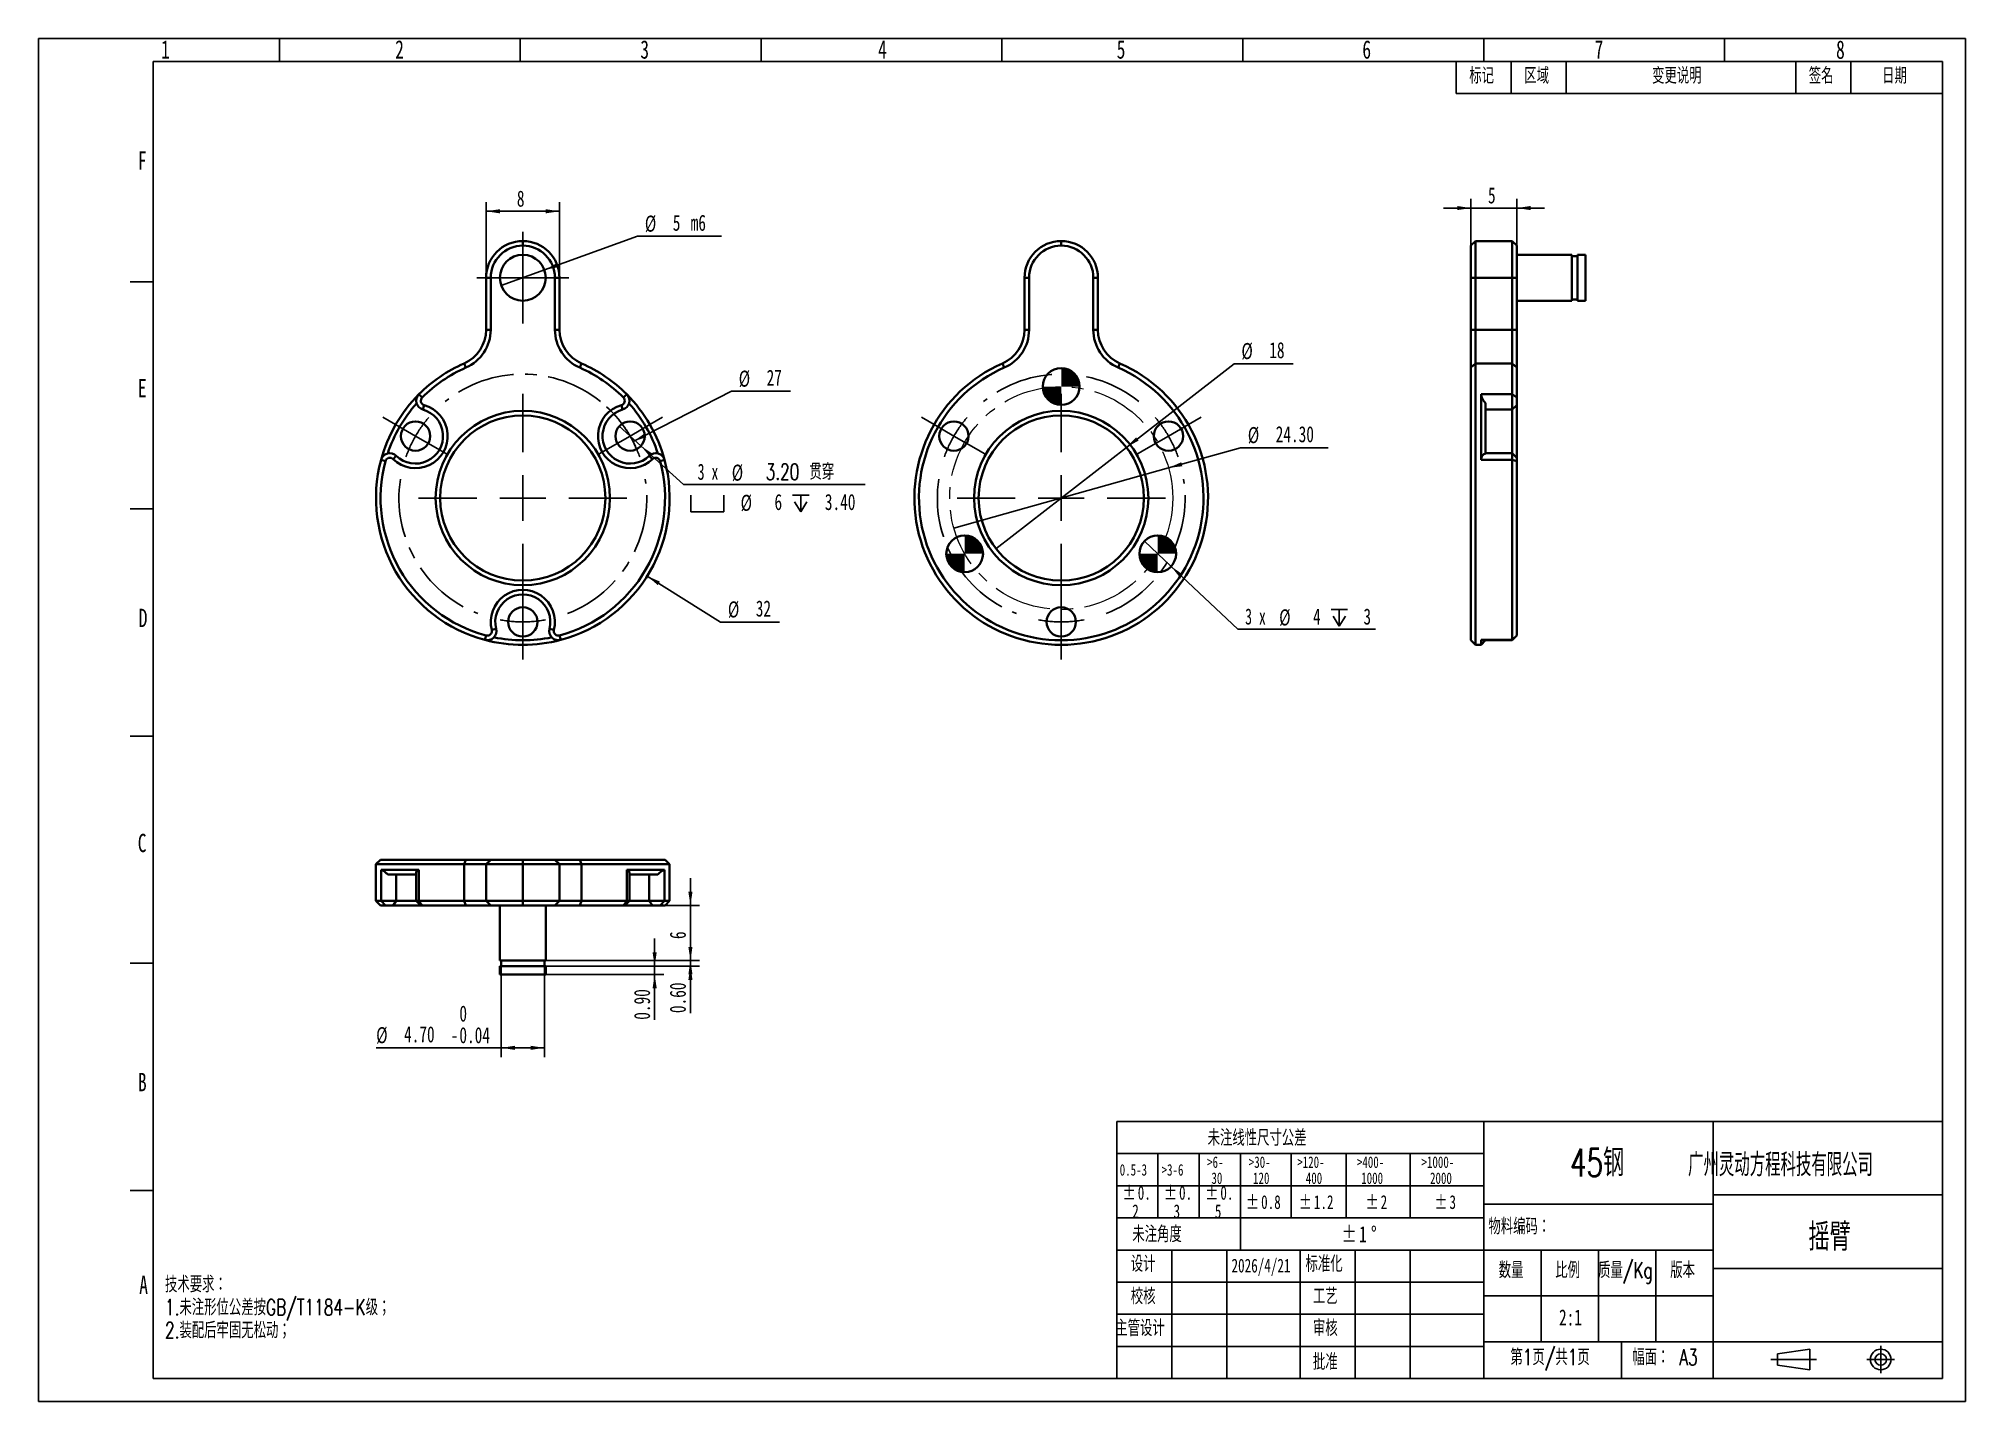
# Model space of a CAD drawing. Header units: millimetres. Extents: x 0 to 420, y 0 to 297.
import ezdxf

# ---------------------------------------------------------------- set-up
doc = ezdxf.new("R2010")
doc.units = ezdxf.units.MM
doc.linetypes.add('CENTERX2', pattern=[20.32, 12.7, -2.54, 2.54, -2.54])
for name, color, linetype in [('中心线', 6, 'CENTERX2'), ('尺寸线', 5, 'Continuous'), ('细实线', 7, 'Continuous')]:
    doc.layers.add(name, color=color, linetype=linetype)
doc.layers.add('图框', color=7, linetype='Continuous', lineweight=50)
doc.layers.add('粗实线', color=7, linetype='Continuous', lineweight=25)
doc.styles.add('SLDTEXTSTYLE0', font='TXT', dxfattribs={"width": 0.7, "bigfont": 'bigfont'})
doc.styles.add('SLDTEXTSTYLE1', font='TXT', dxfattribs={"width": 0.7})
doc.styles.add('SLDTEXTSTYLE2', font='TXT', dxfattribs={"width": 0.610802, "bigfont": 'bigfont'})
doc.styles.add('SLDTEXTSTYLE3', font='TXT', dxfattribs={"width": 0.633333})
doc.dimstyles.new('SLDDIMSTYLE0', dxfattribs={"dimtxt": 3.5, "dimasz": 3, "dimexe": 0, "dimexo": 0.0625, "dimgap": 0.875, "dimtad": 2, "dimlfac": 0.5, "dimrnd": 1e-09, "dimzin": 12, "dimdsep": 46, "dimtxsty": 'SLDTEXTSTYLE1', "dimblk1": 'NONE', "dimsah": 1, "dimcen": 0, "dimadec": 0, "dimazin": 3, "dimtfac": 1, "dimtmove": 0, "dimatfit": 3, "dimldrblk": 'NONE', "dimfxl": 0, "dimfrac": 2, "dimtolj": 1, "dimtzin": 12, "dimarcsym": 0})
doc.dimstyles.new('SLDDIMSTYLE1', dxfattribs={"dimtxt": 3.5, "dimasz": 3, "dimexe": 0, "dimexo": 0.0625, "dimgap": 0.875, "dimtad": 2, "dimlfac": 0.5, "dimrnd": 1e-09, "dimzin": 12, "dimdsep": 46, "dimtxsty": 'SLDTEXTSTYLE1', "dimsah": 1, "dimcen": 0, "dimadec": 0, "dimazin": 3, "dimtfac": 1, "dimtofl": 0, "dimtmove": 0, "dimatfit": 3, "dimfxl": 0, "dimfrac": 2, "dimtolj": 1, "dimtzin": 12, "dimarcsym": 0})
doc.dimstyles.new('SLDDIMSTYLE2', dxfattribs={"dimtxt": 3.5, "dimasz": 3, "dimexe": 0, "dimexo": 0.0625, "dimgap": 0.875, "dimtad": 0, "dimtih": 1, "dimtoh": 1, "dimlfac": 0.5, "dimrnd": 1e-09, "dimzin": 4, "dimdsep": 46, "dimtxsty": 'SLDTEXTSTYLE1', "dimblk1": 'NONE', "dimsah": 1, "dimcen": 0, "dimadec": 0, "dimazin": 1, "dimtfac": 1, "dimtmove": 0, "dimatfit": 3, "dimldrblk": 'NONE', "dimfxl": 0, "dimfrac": 2, "dimtolj": 1, "dimtzin": 12, "dimarcsym": 0})
doc.dimstyles.new('SLDDIMSTYLE3', dxfattribs={"dimtxt": 3.5, "dimasz": 3, "dimexe": 0, "dimexo": 0.0625, "dimgap": 0.875, "dimtad": 2, "dimlfac": 0.5, "dimrnd": 1e-09, "dimzin": 12, "dimdsep": 46, "dimtxsty": 'SLDTEXTSTYLE1', "dimsah": 1, "dimcen": 0.09, "dimadec": 0, "dimazin": 3, "dimtfac": 1, "dimtmove": 0, "dimatfit": 0, "dimfxl": 0, "dimfrac": 2, "dimtolj": 1, "dimtzin": 12, "dimarcsym": 0})
doc.dimstyles.new('SLDDIMSTYLE4', dxfattribs={"dimtxt": 3.5, "dimasz": 3, "dimexe": 0, "dimexo": 0.0625, "dimgap": 0.875, "dimtad": 2, "dimlfac": 0.5, "dimrnd": 1e-09, "dimzin": 0, "dimdsep": 46, "dimtxsty": 'SLDTEXTSTYLE1', "dimsah": 1, "dimcen": 0.09, "dimadec": 0, "dimazin": 0, "dimtfac": 1, "dimtmove": 0, "dimatfit": 0, "dimfxl": 0, "dimfrac": 2, "dimtolj": 1, "dimtzin": 12, "dimarcsym": 0})
doc.dimstyles.new('SLDDIMSTYLE5', dxfattribs={"dimtxt": 3.5, "dimasz": 3, "dimexe": 0, "dimexo": 0.0625, "dimgap": 0.875, "dimtad": 2, "dimlfac": 0.5, "dimrnd": 1e-09, "dimzin": 4, "dimdsep": 46, "dimtxsty": 'SLDTEXTSTYLE1', "dimsah": 1, "dimcen": 0.09, "dimadec": 0, "dimazin": 1, "dimtol": 1, "dimtm": 0.04, "dimtfac": 1, "dimtofl": 0, "dimtmove": 0, "dimatfit": 3, "dimfxl": 0, "dimfrac": 2, "dimtolj": 1, "dimarcsym": 0})
doc.dimstyles.new('SLDDIMSTYLE6', dxfattribs={"dimtxt": 3.5, "dimasz": 3, "dimexe": 0, "dimexo": 0.0625, "dimgap": 0.875, "dimtad": 2, "dimlfac": 0.5, "dimrnd": 1e-09, "dimzin": 4, "dimdsep": 46, "dimtxsty": 'SLDTEXTSTYLE1', "dimblk1": 'NONE', "dimsah": 1, "dimcen": 0, "dimadec": 0, "dimazin": 1, "dimtfac": 1, "dimtmove": 0, "dimatfit": 3, "dimldrblk": 'NONE', "dimfxl": 0, "dimfrac": 2, "dimtolj": 1, "dimtzin": 12, "dimarcsym": 0})
doc.dimstyles.new('SLDDIMSTYLE7', dxfattribs={"dimtxt": 3.5, "dimasz": 3, "dimexe": 0, "dimexo": 0.0625, "dimgap": 0.875, "dimtad": 0, "dimtih": 1, "dimtoh": 1, "dimdec": 6, "dimlfac": 0.5, "dimrnd": 1e-09, "dimzin": 12, "dimdsep": 46, "dimtxsty": 'SLDTEXTSTYLE1', "dimblk1": 'NONE', "dimsah": 1, "dimcen": 0, "dimadec": 0, "dimazin": 3, "dimtfac": 1, "dimtmove": 0, "dimatfit": 3, "dimldrblk": 'NONE', "dimfxl": 0, "dimfrac": 2, "dimtolj": 1, "dimtzin": 12, "dimarcsym": 0})
doc.dimstyles.new('SLDDIMSTYLE8', dxfattribs={"dimtxt": 3.5, "dimasz": 3, "dimexe": 0, "dimexo": 0.0625, "dimgap": 0.875, "dimtad": 2, "dimlfac": 0.5, "dimrnd": 1e-09, "dimzin": 12, "dimdsep": 46, "dimtxsty": 'SLDTEXTSTYLE1', "dimblk1": 'NONE', "dimsah": 1, "dimcen": 0, "dimadec": 0, "dimazin": 3, "dimtfac": 1, "dimtmove": 0, "dimatfit": 3, "dimldrblk": 'NONE', "dimfxl": 0, "dimfrac": 2, "dimtolj": 1, "dimtzin": 12, "dimarcsym": 0})

msp = doc.modelspace()

# ---------------------------------------------------------------- texts
at = {"layer": '图框'}
for s, insert, char_height, attachment_point, style in [('1', (26.7029387, 296.6233908), 4, 1, 'SLDTEXTSTYLE1'), ('2', (77.7325553, 296.6233908), 4, 1, 'SLDTEXTSTYLE1'), ('3', (131.1634182, 296.6233908), 4, 1, 'SLDTEXTSTYLE1'), ('4', (182.9896605, 296.6233908), 4, 1, 'SLDTEXTSTYLE1'), ('5', (234.9929716, 296.6233908), 4, 1, 'SLDTEXTSTYLE1'), ('6', (288.5431622, 296.6233908), 4, 1, 'SLDTEXTSTYLE1'), ('7', (339.1644419, 296.6233908), 4, 1, 'SLDTEXTSTYLE1'), ('8', (391.795948, 296.588661), 4, 1, 'SLDTEXTSTYLE1'), ('F', (21.6639901, 272.4030796), 4, 1, 'SLDTEXTSTYLE1'), ('E', (21.6639901, 222.8107015), 4, 1, 'SLDTEXTSTYLE1'), ('D', (21.8415257, 172.7413913), 4, 1, 'SLDTEXTSTYLE1'), ('C', (21.6195456, 123.7013542), 4, 1, 'SLDTEXTSTYLE1'), ('B', (21.6639901, 71.5911306), 4, 1, 'SLDTEXTSTYLE1'), ('45钢', (339.727602, 55.0237499), 6, 2, 'SLDTEXTSTYLE0'), ('广州灵动方程科技有限公司', (359.537537, 54.0791267), 5, 1, 'SLDTEXTSTYLE2'), ('物料编码：', (316.0240692, 39.8857046), 3.5, 1, 'SLDTEXTSTYLE0'), ('摇臂', (390.3945677, 38.8392173), 6, 2, 'SLDTEXTSTYLE0'), ('设计', (238.0701413, 31.7398755), 3.5, 1, 'SLDTEXTSTYLE0'), ('2026/4/21', (260.0259937, 31.105064), 3, 1, 'SLDTEXTSTYLE1'), ('标准化', (276.1637245, 31.7398757), 3.5, 1, 'SLDTEXTSTYLE0'), ('数量', (318.2595412, 30.3662534), 3.5, 1, 'SLDTEXTSTYLE0'), ('比例', (330.594975, 30.3662534), 3.5, 1, 'SLDTEXTSTYLE0'), ('质量/Kg', (339.9272964, 30.3662534), 3.5, 1, 'SLDTEXTSTYLE0'), ('版本', (355.6507505, 30.3662534), 3.5, 1, 'SLDTEXTSTYLE0'), ('A', (21.9450487, 27.4340485), 4, 1, 'SLDTEXTSTYLE1'), ('技术要求：', (27.5608893, 27.2721648), 3.5, 1, 'SLDTEXTSTYLE0'), ('1.未注形位公差按GB/T1184-K级；', (27.5608893, 22.2721649), 3.5, 1, 'SLDTEXTSTYLE0'), ('校核', (238.0701413, 24.6817998), 3.5, 1, 'SLDTEXTSTYLE0'), ('工艺', (277.7696963, 24.6817998), 3.5, 1, 'SLDTEXTSTYLE0'), ('2.装配后牢固无松动；', (27.5608893, 17.272165), 3.5, 1, 'SLDTEXTSTYLE0'), ('主管设计', (234.6960835, 17.7295091), 3.5, 1, 'SLDTEXTSTYLE0'), ('审核', (277.7696963, 17.764804), 3.5, 1, 'SLDTEXTSTYLE0'), ('2:1', (331.4058449, 20.0638831), 3.5, 1, 'SLDTEXTSTYLE1'), ('批准', (277.7696963, 10.3900091), 3.5, 1, 'SLDTEXTSTYLE0'), ('第1页/共1页', (320.814158, 11.4056713), 3.5, 1, 'SLDTEXTSTYLE0'), ('幅面： A3', (347.3716417, 11.4056713), 3.5, 1, 'SLDTEXTSTYLE0')]:
    msp.add_mtext(s, dxfattribs=dict(at, insert=insert, char_height=char_height, attachment_point=attachment_point, style=style))

# ---------------------------------------------------------------- blocks, each defined once
blk = doc.blocks.new('SW_TABLEANNOTATION_0')
at = {"layer": '细实线', "color": 0}
for p, q in [((0, 0), (0, -7)), ((0, 0), (12, 0)), ((0, 0), (0, -7)), ((106, 0), (0, 0)), ((12, 0), (12, -7)), ((12, 0), (24, 0)), ((24, 0), (24, -7)), ((24, 0), (74, 0)), ((74, 0), (74, -7)), ((74, 0), (86, 0)), ((86, 0), (86, -7)), ((86, 0), (106, 0)), ((106, 0), (106, -7)), ((106, -7), (106, 0)), ((0, -7), (12, -7)), ((0, -7), (106, -7)), ((12, -7), (24, -7)), ((24, -7), (74, -7)), ((74, -7), (86, -7)), ((86, -7), (106, -7))]:
    blk.add_line(p, q, dxfattribs=at)
at = {"layer": '细实线', "color": 0, "char_height": 3.5, "attachment_point": 1, "style": 'SLDTEXTSTYLE0'}
for s, insert in [('标记', (2.85, -1.34)), ('区域', (14.85, -1.34)), ('变更说明', (42.7, -1.34)), ('签名', (76.85, -1.34)), ('日期', (92.85, -1.34))]:
    blk.add_mtext(s, dxfattribs=dict(at, insert=insert))
blk = doc.blocks.new('SW_TABLEANNOTATION_1')
at = {"layer": '细实线', "color": 0}
for p, q in [((0, 0), (0, -7)), ((0, 0), (9, 0)), ((9, 0), (18, 0)), ((18, 0), (27, 0)), ((27, 0), (38, 0)), ((38, 0), (50, 0)), ((50, 0), (64, 0)), ((64, 0), (80, 0)), ((80, 0), (80, -7)), ((0, -7), (0, -14)), ((0, -7), (9, -7)), ((9, -7), (9, -14)), ((9, -7), (18, -7)), ((18, -7), (18, -14)), ((18, -7), (27, -7)), ((27, -7), (27, -14)), ((27, -7), (38, -7)), ((38, -7), (38, -14)), ((38, -7), (50, -7)), ((50, -7), (50, -14)), ((50, -7), (64, -7)), ((64, -7), (64, -14)), ((64, -7), (80, -7)), ((80, -7), (80, -14)), ((0, -14), (0, -21)), ((0, -14), (9, -14)), ((9, -14), (9, -21)), ((9, -14), (18, -14)), ((18, -14), (18, -21)), ((18, -14), (27, -14)), ((27, -14), (27, -21)), ((27, -14), (38, -14)), ((38, -14), (38, -21)), ((38, -14), (50, -14)), ((50, -14), (50, -21)), ((50, -14), (64, -14)), ((64, -14), (64, -21)), ((64, -14), (80, -14)), ((80, -14), (80, -21)), ((0, -21), (0, -28)), ((0, -21), (9, -21)), ((9, -21), (18, -21)), ((18, -21), (27, -21)), ((27, -21), (27, -28)), ((27, -21), (27, -28)), ((27, -21), (38, -21)), ((38, -21), (50, -21)), ((50, -21), (64, -21)), ((64, -21), (80, -21)), ((80, -21), (80, -28)), ((0, -28), (9, -28)), ((9, -28), (18, -28)), ((18, -28), (27, -28)), ((27, -28), (38, -28)), ((38, -28), (50, -28)), ((50, -28), (64, -28)), ((64, -28), (80, -28))]:
    blk.add_line(p, q, dxfattribs=at)
at = {"layer": '细实线', "color": 0, "attachment_point": 1}
for s, insert, char_height, style in [('未注线性尺寸公差', (19.82, -1.79), 3.5, 'SLDTEXTSTYLE0'), ('>6-', (19.71, -7.6), 2.5, 'SLDTEXTSTYLE1'), ('>30-', (28.79, -7.6), 2.5, 'SLDTEXTSTYLE1'), ('>120-', (39.36, -7.6), 2.5, 'SLDTEXTSTYLE1'), ('>400-', (52.36, -7.6), 2.5, 'SLDTEXTSTYLE1'), ('>1000-', (66.44, -7.6), 2.5, 'SLDTEXTSTYLE1'), ('0.5-3', (0.66, -9.28), 2.5, 'SLDTEXTSTYLE1'), ('>3-6', (9.79, -9.28), 2.5, 'SLDTEXTSTYLE1'), ('30', (20.65, -11.1), 2.5, 'SLDTEXTSTYLE1'), ('120', (29.72, -11.1), 2.5, 'SLDTEXTSTYLE1'), ('400', (41.22, -11.1), 2.5, 'SLDTEXTSTYLE1'), ('1000', (53.3, -11.1), 2.5, 'SLDTEXTSTYLE1'), ('2000', (68.3, -11.1), 2.5, 'SLDTEXTSTYLE1'), ('%%p', (1.3, -14.03), 3, 'SLDTEXTSTYLE1'), ('0.', (4.59, -14.03), 3, 'SLDTEXTSTYLE1'), ('%%p', (10.3, -14.03), 3, 'SLDTEXTSTYLE1'), ('0.', (13.59, -14.03), 3, 'SLDTEXTSTYLE1'), ('%%p', (19.3, -14.03), 3, 'SLDTEXTSTYLE1'), ('0.', (22.59, -14.03), 3, 'SLDTEXTSTYLE1'), ('%%p', (28.19, -16.05), 3, 'SLDTEXTSTYLE1'), ('0.8', (31.48, -16.05), 3, 'SLDTEXTSTYLE1'), ('%%p', (39.69, -16.05), 3, 'SLDTEXTSTYLE1'), ('1.2', (42.98, -16.05), 3, 'SLDTEXTSTYLE1'), ('%%p', (54.25, -16.05), 3, 'SLDTEXTSTYLE1'), ('2', (57.53, -16.05), 3, 'SLDTEXTSTYLE1'), ('%%p', (69.25, -16.05), 3, 'SLDTEXTSTYLE1'), ('3', (72.53, -16.05), 3, 'SLDTEXTSTYLE1'), ('2', (3.39, -18.06), 3, 'SLDTEXTSTYLE1'), ('3', (12.39, -18.06), 3, 'SLDTEXTSTYLE1'), ('5', (21.39, -18.06), 3, 'SLDTEXTSTYLE1'), ('未注角度', (3.41, -22.79), 3.5, 'SLDTEXTSTYLE0'), ('%%p', (49.01, -22.79), 3.5, 'SLDTEXTSTYLE1'), ('1', (52.84, -22.79), 3.5, 'SLDTEXTSTYLE1'), ('%%d', (55.43, -22.79), 3.5, 'SLDTEXTSTYLE1')]:
    blk.add_mtext(s, dxfattribs=dict(at, insert=insert, char_height=char_height, style=style))
blk = doc.blocks.new('_D')
at = {"layer": '尺寸线'}
for p, q in [((110.26, 246.57), (130.58, 253.91)), ((130.58, 253.91), (148.88, 253.91)), ((100.85, 243.17), (110.26, 246.57))]:
    blk.add_line(p, q, dxfattribs=at)
blk.add_solid([(110.26, 246.57), (113.23, 247.16), (112.92, 248.01)], dxfattribs=at)
at = {"layer": '尺寸线', "char_height": 3.5, "attachment_point": 1, "style": 'SLDTEXTSTYLE1'}
for s, insert in [('%%c', (132.16, 258.42)), ('5', (138.24, 258.61)), ('m6', (142.14, 258.61))]:
    blk.add_mtext(s, dxfattribs=dict(at, insert=insert))
blk = doc.blocks.new('_None')
blk = doc.blocks.new('_D_1')
at = {"layer": '尺寸线'}
for p, q in [((129.59, 209.16), (151.03, 220.13)), ((151.03, 220.13), (163.88, 220.13))]:
    blk.add_line(p, q, dxfattribs=at)
blk.add_arc((105.55, 196.87), 27, 22.8525, 47.4009, dxfattribs=at)
blk.add_solid([(129.59, 209.16), (132.47, 210.13), (132.06, 210.93)], dxfattribs=at)
at = {"layer": '尺寸线', "char_height": 3.5, "attachment_point": 1, "style": 'SLDTEXTSTYLE1'}
for s, insert in [('%%c', (152.62, 224.64)), ('27', (158.69, 224.84))]:
    blk.add_mtext(s, dxfattribs=dict(at, insert=insert))
blk = doc.blocks.new('SW_SYMBOL_HOLE_SPOT')
at = {"layer": '尺寸线', "color": 0}
for p, q in [((0, 875), (0, 75)), ((0, 75), (1600, 75)), ((1600, 75), (1600, 875))]:
    blk.add_line(p, q, dxfattribs=at)
blk = doc.blocks.new('SW_SYMBOL_HOLE_DEPTH')
at = {"layer": '尺寸线', "color": 0}
for p, q in [((0, 875), (800, 875)), ((100, 555), (400, 75)), ((400, 875), (400, 75)), ((700, 555), (400, 75))]:
    blk.add_line(p, q, dxfattribs=at)
blk = doc.blocks.new('_D_2')
at = {"layer": '尺寸线'}
for p, q in [((126.56, 212.52), (131.31, 208.22)), ((131.31, 208.22), (140.57, 199.84)), ((140.57, 199.84), (180.21, 199.84))]:
    blk.add_line(p, q, dxfattribs=at)
blk.add_solid([(131.31, 208.22), (133.23, 205.88), (133.83, 206.54)], dxfattribs=at)
at = {"layer": '尺寸线', "xscale": 0.004511737089201878, "yscale": 0.004511737089201878, "zscale": 0.004511737089201878}
for name, p in [('SW_SYMBOL_HOLE_SPOT', (142.16, 193.56)), ('SW_SYMBOL_HOLE_DEPTH', (164.33, 193.56))]:
    blk.add_blockref(name, p, dxfattribs=at)
at = {"layer": '尺寸线', "char_height": 3.5, "attachment_point": 1}
for s, insert, style in [('3 x', (143.66, 204.35), 'SLDTEXTSTYLE3'), ('%%c', (151.1, 204.15), 'SLDTEXTSTYLE1'), ('3.20 贯穿', (158.48, 204.35), 'SLDTEXTSTYLE0'), ('%%c', (153.03, 197.57), 'SLDTEXTSTYLE1'), ('6', (160.41, 197.76), 'SLDTEXTSTYLE1'), ('3.40', (171.39, 197.76), 'SLDTEXTSTYLE1')]:
    blk.add_mtext(s, dxfattribs=dict(at, insert=insert, style=style))
blk = doc.blocks.new('_D_3')
at = {"layer": '尺寸线'}
for p, q in [((132.67, 179.87), (148.67, 169.84)), ((148.67, 169.84), (161.51, 169.84))]:
    blk.add_line(p, q, dxfattribs=at)
blk.add_solid([(132.67, 179.87), (134.97, 177.9), (135.45, 178.66)], dxfattribs=at)
at = {"layer": '尺寸线', "char_height": 3.5, "attachment_point": 1, "style": 'SLDTEXTSTYLE1'}
for s, insert in [('%%c', (150.26, 174.35)), ('32', (156.33, 174.55))]:
    blk.add_mtext(s, dxfattribs=dict(at, insert=insert))
blk = doc.blocks.new('_D_4')
at = {"layer": '尺寸线'}
for p, q in [((97.55, 244.87), (97.55, 261.36)), ((113.55, 244.87), (113.55, 261.36)), ((113.55, 259.36), (97.55, 259.36))]:
    blk.add_line(p, q, dxfattribs=at)
for points in [[(97.55, 259.36), (100.55, 258.91), (100.55, 259.81)], [(113.55, 259.36), (110.55, 259.81), (110.55, 258.91)]]:
    blk.add_solid(points, dxfattribs=at)
at = {"layer": '尺寸线', "insert": (104.26, 263.87), "char_height": 3.5, "attachment_point": 1, "style": 'SLDTEXTSTYLE1'}
blk.add_mtext('8', dxfattribs=at)
blk = doc.blocks.new('SW_CENTERMARKSYMBOL_0')
at = {"layer": '中心线', "color": 0}
for p, q in [((-23.38, -3.5), (-23.38, 5)), ((-51.1, 2.5), (-53.87, 4.1)), ((-46.77, 0), (-51.1, 2.5)), ((0, 0), (-4.33, -2.5)), ((0, 0), (4.33, 2.5)), ((4.33, 2.5), (7.1, 4.1)), ((-46.77, 0), (-42.44, -2.5)), ((-42.44, -2.5), (-39.66, -4.1)), ((-4.33, -2.5), (-7.1, -4.1)), ((-23.38, -13.5), (-23.38, -8.5)), ((-33.38, -13.5), (-41.88, -13.5)), ((-23.38, -13.5), (-28.38, -13.5)), ((-23.38, -13.5), (-23.38, -18.5)), ((-23.38, -13.5), (-18.38, -13.5)), ((-13.38, -13.5), (-4.88, -13.5)), ((-23.38, -23.5), (-23.38, -32)), ((-23.38, -35.5), (-23.38, -32.3)), ((-23.38, -40.5), (-23.38, -35.5)), ((-23.38, -40.5), (-23.38, -45.5)), ((-23.38, -45.5), (-23.38, -48.7))]:
    blk.add_line(p, q, dxfattribs=at)
for start, end in [(51.2207, 128.7793), (139.3897, 150), (30, 40.6103), (19.3897, 30), (150, 160.6103), (171.2207, 248.7793), (291.2207, 8.7793), (259.3897, 270), (270, 280.6103)]:
    blk.add_arc((-23.38, -13.5), 27, start, end, dxfattribs=at)
blk = doc.blocks.new('SW_CENTERMARKSYMBOL_1')
at = {"layer": '中心线', "color": 0}
for p, q in [((0, 5), (0, 10)), ((0, 0), (0, 5)), ((-5, 0), (-10, 0)), ((0, 0), (-5, 0)), ((0, 0), (0, -5)), ((0, 0), (5, 0)), ((5, 0), (10, 0)), ((0, -5), (0, -10))]:
    blk.add_line(p, q, dxfattribs=at)
blk = doc.blocks.new('SW_CENTERMARKSYMBOL_2')
at = {"layer": '中心线', "color": 0}
for p, q in [((0, 10), (0, 23)), ((0, 0), (0, 5)), ((-10, 0), (-23, 0)), ((0, 0), (-5, 0)), ((0, 0), (0, -5)), ((0, 0), (5, 0)), ((10, 0), (23, 0)), ((0, -10), (0, -23))]:
    blk.add_line(p, q, dxfattribs=at)
blk = doc.blocks.new('_D_5')
at = {"layer": '尺寸线'}
for p, q in [((312.21, 251.87), (312.21, 262.06)), ((322.21, 251.87), (322.21, 262.06)), ((312.21, 260.06), (306.21, 260.06)), ((322.21, 260.06), (312.21, 260.06)), ((322.21, 260.06), (328.21, 260.06))]:
    blk.add_line(p, q, dxfattribs=at)
for points in [[(312.21, 260.06), (309.21, 260.51), (309.21, 259.61)], [(322.21, 260.06), (325.21, 259.61), (325.21, 260.51)]]:
    blk.add_solid(points, dxfattribs=at)
at = {"layer": '尺寸线', "insert": (315.92, 264.58), "char_height": 3.5, "attachment_point": 1, "style": 'SLDTEXTSTYLE1'}
blk.add_mtext('5', dxfattribs=at)
blk = doc.blocks.new('_D_6')
at = {"layer": '尺寸线'}
for p, q in [((142.09, 108.06), (142.09, 114.06)), ((127.78, 108.06), (144.09, 108.06)), ((142.09, 108.06), (142.09, 96.06)), ((110.55, 96.06), (144.09, 96.06)), ((142.09, 96.06), (142.09, 90.06))]:
    blk.add_line(p, q, dxfattribs=at)
for points in [[(142.09, 108.06), (142.54, 111.06), (141.64, 111.06)], [(142.09, 96.06), (141.64, 93.06), (142.54, 93.06)]]:
    blk.add_solid(points, dxfattribs=at)
at = {"layer": '尺寸线', "insert": (137.58, 100.76), "char_height": 3.5, "attachment_point": 1, "rotation": 90, "style": 'SLDTEXTSTYLE1'}
blk.add_mtext('6', dxfattribs=at)
blk = doc.blocks.new('_D_7')
at = {"layer": '尺寸线'}
for p, q in [((142.09, 96.06), (142.09, 102.06)), ((110.55, 96.06), (144.09, 96.06)), ((110.55, 94.86), (144.09, 94.86)), ((142.09, 96.06), (142.09, 94.86)), ((142.09, 94.86), (142.09, 84.63))]:
    blk.add_line(p, q, dxfattribs=at)
for points in [[(142.09, 96.06), (142.54, 99.06), (141.64, 99.06)], [(142.09, 94.86), (141.64, 91.86), (142.54, 91.86)]]:
    blk.add_solid(points, dxfattribs=at)
at = {"layer": '尺寸线', "insert": (137.58, 84.63), "char_height": 3.5, "attachment_point": 1, "rotation": 90, "style": 'SLDTEXTSTYLE1'}
blk.add_mtext('0.60', dxfattribs=at)
blk = doc.blocks.new('_D_8')
at = {"layer": '尺寸线'}
for p, q in [((134.29, 94.86), (134.29, 100.86)), ((110.55, 94.86), (136.29, 94.86)), ((110.55, 93.06), (136.29, 93.06)), ((134.29, 93.06), (134.29, 94.86)), ((134.29, 93.06), (134.29, 83.18))]:
    blk.add_line(p, q, dxfattribs=at)
for points in [[(134.29, 94.86), (134.74, 97.86), (133.84, 97.86)], [(134.29, 93.06), (133.84, 90.06), (134.74, 90.06)]]:
    blk.add_solid(points, dxfattribs=at)
at = {"layer": '尺寸线', "insert": (129.78, 83.18), "char_height": 3.5, "attachment_point": 1, "rotation": 90, "style": 'SLDTEXTSTYLE1'}
blk.add_mtext('0.90', dxfattribs=at)
blk = doc.blocks.new('_D_9')
at = {"layer": '尺寸线'}
for p, q in [((100.85, 94.86), (100.85, 75.06)), ((110.25, 94.86), (110.25, 75.06)), ((100.85, 77.06), (73.6, 77.06)), ((110.25, 77.06), (100.85, 77.06))]:
    blk.add_line(p, q, dxfattribs=at)
for points in [[(100.85, 77.06), (103.85, 76.61), (103.85, 77.51)], [(110.25, 77.06), (107.25, 77.51), (107.25, 76.61)]]:
    blk.add_solid(points, dxfattribs=at)
at = {"layer": '尺寸线', "char_height": 3.5, "attachment_point": 1, "style": 'SLDTEXTSTYLE1'}
for s, insert in [('0', (91.73, 86.28)), ('%%c', (73.6, 81.57)), ('4.70', (79.67, 81.76)), ('0.04', (91.73, 81.57)), ('-', (89.8, 81.57))]:
    blk.add_mtext(s, dxfattribs=dict(at, insert=insert))
blk = doc.blocks.new('_D_10')
at = {"layer": '尺寸线'}
for p, q in [((246.3, 203.43), (262, 207.83)), ((262, 207.83), (281.06, 207.83)), ((199.51, 190.31), (246.3, 203.43))]:
    blk.add_line(p, q, dxfattribs=at)
blk.add_solid([(246.3, 203.43), (249.31, 203.8), (249.07, 204.67)], dxfattribs=at)
at = {"layer": '尺寸线', "char_height": 3.5, "attachment_point": 1, "style": 'SLDTEXTSTYLE1'}
for s, insert in [('%%c', (263.58, 212.34)), ('24.30', (269.66, 212.53))]:
    blk.add_mtext(s, dxfattribs=dict(at, insert=insert))
blk = doc.blocks.new('_D_11')
at = {"layer": '尺寸线'}
for p, q in [((241.04, 187.46), (246.86, 181.98)), ((246.86, 181.98), (261.4, 168.29)), ((261.4, 168.29), (291.38, 168.29))]:
    blk.add_line(p, q, dxfattribs=at)
blk.add_solid([(246.86, 181.98), (248.74, 179.59), (249.35, 180.25)], dxfattribs=at)
at = {"layer": '尺寸线', "xscale": 0.004511737089201878, "yscale": 0.004511737089201878, "zscale": 0.004511737089201878}
blk.add_blockref('SW_SYMBOL_HOLE_DEPTH', (281.72, 168.6), dxfattribs=at)
at = {"layer": '尺寸线', "char_height": 3.5, "attachment_point": 1}
for s, insert, style in [('3 x', (262.99, 172.8), 'SLDTEXTSTYLE3'), ('%%c', (270.42, 172.61), 'SLDTEXTSTYLE1'), ('4', (277.8, 172.8), 'SLDTEXTSTYLE1'), ('3', (288.78, 172.8), 'SLDTEXTSTYLE1')]:
    blk.add_mtext(s, dxfattribs=dict(at, insert=insert, style=style))
blk = doc.blocks.new('_D_12')
at = {"layer": '尺寸线'}
for p, q in [((237.12, 207.91), (260.6, 226.14)), ((260.6, 226.14), (273.45, 226.14)), ((208.69, 185.83), (237.12, 207.91))]:
    blk.add_line(p, q, dxfattribs=at)
blk.add_solid([(237.12, 207.91), (239.77, 209.39), (239.22, 210.1)], dxfattribs=at)
at = {"layer": '尺寸线', "char_height": 3.5, "attachment_point": 1, "style": 'SLDTEXTSTYLE1'}
for s, insert in [('%%c', (262.19, 230.65)), ('18', (268.26, 230.85))]:
    blk.add_mtext(s, dxfattribs=dict(at, insert=insert))
blk = doc.blocks.new('SW_CENTERMARKSYMBOL_3')
at = {"layer": '中心线', "color": 0}
for p, q in [((23.38, -3.5), (23.38, 5)), ((-4.33, 2.5), (-7.1, 4.1)), ((0, 0), (-4.33, 2.5)), ((0, 0), (4.33, -2.5)), ((46.77, 0), (51.1, 2.5)), ((51.1, 2.5), (53.87, 4.1)), ((4.33, -2.5), (7.1, -4.1)), ((42.44, -2.5), (39.66, -4.1)), ((46.77, 0), (42.44, -2.5)), ((23.38, -13.5), (23.38, -8.5)), ((13.38, -13.5), (4.88, -13.5)), ((23.38, -13.5), (18.38, -13.5)), ((23.38, -13.5), (23.38, -18.5)), ((23.38, -13.5), (28.38, -13.5)), ((33.38, -13.5), (41.88, -13.5)), ((23.38, -23.5), (23.38, -32)), ((23.38, -35.5), (23.38, -32.3)), ((23.38, -40.5), (23.38, -35.5)), ((23.38, -40.5), (23.38, -45.5)), ((23.38, -45.5), (23.38, -48.7))]:
    blk.add_line(p, q, dxfattribs=at)
for start, end in [(51.2207, 128.7793), (150, 160.6103), (139.3897, 150), (30, 40.6103), (19.3897, 30), (171.2207, 248.7793), (291.2207, 8.7793), (259.3897, 270), (270, 280.6103)]:
    blk.add_arc((23.38, -13.5), 27, start, end, dxfattribs=at)
blk = doc.blocks.new('SW_CENTERMARKSYMBOL_4')
at = {"layer": '中心线', "color": 0}
for p, q in [((0, 10), (0, 23)), ((0, 0), (0, 5)), ((-10, 0), (-23, 0)), ((0, 0), (-5, 0)), ((0, 0), (0, -5)), ((0, 0), (5, 0)), ((10, 0), (23, 0)), ((0, -10), (0, -23))]:
    blk.add_line(p, q, dxfattribs=at)
blk = doc.blocks.new('SW_DOWELSYMBOL_0')
at = {"linetype": 'Continuous', "lineweight": 0}
h = blk.add_hatch(color=0, dxfattribs=at)
edge = h.paths.add_edge_path(flags=0)
edge.add_arc((0, 0), 4, 180, 270)
edge.add_line((0, -4), (0, 0))
edge.add_line((0, 0), (-4, 0))
h = blk.add_hatch(color=0, dxfattribs=at)
edge = h.paths.add_edge_path(flags=0)
edge.add_arc((0, 0), 4, 0, 90)
edge.add_line((0, 4), (0, 0))
edge.add_line((0, 0), (4, 0))
at = {"color": 0, "linetype": 'Continuous', "lineweight": 0}
blk.add_circle((0, 0), 4, dxfattribs=at)
blk = doc.blocks.new('SW_DOWELSYMBOL_1')
at = {"linetype": 'Continuous', "lineweight": 0}
h = blk.add_hatch(color=0, dxfattribs=at)
edge = h.paths.add_edge_path(flags=0)
edge.add_arc((0, 0), 4, 180, 270)
edge.add_line((0, -4), (0, 0))
edge.add_line((0, 0), (-4, 0))
h = blk.add_hatch(color=0, dxfattribs=at)
edge = h.paths.add_edge_path(flags=0)
edge.add_arc((0, 0), 4, 0, 90)
edge.add_line((0, 4), (0, 0))
edge.add_line((0, 0), (4, 0))
at = {"color": 0, "linetype": 'Continuous', "lineweight": 0}
blk.add_circle((0, 0), 4, dxfattribs=at)
blk = doc.blocks.new('SW_DOWELSYMBOL_2')
at = {"linetype": 'Continuous', "lineweight": 0}
h = blk.add_hatch(color=0, dxfattribs=at)
edge = h.paths.add_edge_path(flags=0)
edge.add_arc((0, 0), 4, 180, 270)
edge.add_line((0, -4), (0, 0))
edge.add_line((0, 0), (-4, 0))
h = blk.add_hatch(color=0, dxfattribs=at)
edge = h.paths.add_edge_path(flags=0)
edge.add_arc((0, 0), 4, 0, 90)
edge.add_line((0, 4), (0, 0))
edge.add_line((0, 0), (4, 0))
at = {"color": 0, "linetype": 'Continuous', "lineweight": 0}
blk.add_circle((0, 0), 4, dxfattribs=at)

# ---------------------------------------------------------------- dimensions: what is measured, and where the dimension line sits
at = {"layer": '尺寸线'}
for base, p1, p2, angle, dimstyle, picture, middle in [((97.5532176, 259.3617827), (113.5532176, 244.869351), (97.5532176, 244.869351), 0, 'SLDDIMSTYLE3', '_D_4', (105.5532176, 259.3617827)), ((312.2143238, 260.0641112), (322.2143238, 251.869351), (312.2143238, 251.869351), 0, 'SLDDIMSTYLE3', '_D_5', (317.2143238, 260.0641112)), ((142.0868494, 96.0585755), (127.7765546, 108.0585755), (110.5532176, 96.0585755), 90, 'SLDDIMSTYLE3', '_D_6', (142.0868494, 102.0585755)), ((142.0868494, 94.8585755), (110.5532176, 96.0585755), (110.5532176, 94.8585755), 90, 'SLDDIMSTYLE4', '_D_7', (142.0868494, 89.0382188)), ((134.2948904, 94.8585755), (110.5532176, 93.0585755), (110.5532176, 94.8585755), 90, 'SLDDIMSTYLE4', '_D_8', (134.2948904, 87.5873644))]:
    dim = msp.add_linear_dim(base=base, p1=p1, p2=p2, angle=angle, dimstyle=dimstyle, dxfattribs=at)
    dim.commit()
    dim.dimension.update_dxf_attribs({"geometry": picture, "text_midpoint": middle, "dimtype": 160})
for p1, p2, text, dimstyle, picture, middle in [((100.8504795, 243.1710417), (110.2559557, 246.5676603), '<> m6', 'SLDDIMSTYLE0', '_D', (140.5202163, 257.1992302)), ((126.5633805, 212.5167062), (131.3084266, 208.2219958), '3 x <> 贯穿\\P{\\fGDT;v}%%c 6 {\\fGDT;x} 3.40\\P', 'SLDDIMSTYLE2', '_D_2', (161.1853341, 199.6410237)), ((241.0365336, 187.4612263), (246.8613493, 181.9774757), '3 x <> {\\fGDT;x} 3\\P', 'SLDDIMSTYLE7', '_D_11', (277.1819387, 171.3898194))]:
    dim = msp.add_diameter_dim_2p(p1=p1, p2=p2, text=text, dimstyle=dimstyle, dxfattribs=at)
    dim.commit()
    dim.dimension.update_dxf_attribs({"geometry": picture, "text_midpoint": middle, "dimtype": 163})
for p1, p2, dimstyle, picture, middle in [((208.686787, 185.8305127), (237.1222613, 207.9081893), 'SLDDIMSTYLE8', '_D_12', (267.8192312, 229.4334241)), ((81.5150928, 184.5742887), (129.5913424, 209.1644132), 'SLDDIMSTYLE1', '_D_1', (158.2489901, 223.4254191)), ((78.4397496, 213.8652285), (132.6666857, 179.8734735), 'SLDDIMSTYLE1', '_D_3', (155.8828706, 173.1365534)), ((199.5061071, 190.3116012), (246.3029411, 203.4271007), 'SLDDIMSTYLE6', '_D_10', (272.3229742, 211.1189993))]:
    dim = msp.add_diameter_dim_2p(p1=p1, p2=p2, dimstyle=dimstyle, dxfattribs=at)
    dim.commit()
    dim.dimension.update_dxf_attribs({"geometry": picture, "text_midpoint": middle, "dimtype": 163})
dim = msp.add_linear_dim(base=(100.8532176, 77.0585755), p1=(110.2532176, 94.8585755), p2=(100.8532176, 94.8585755), angle=0, text='%%c<>', dimstyle='SLDDIMSTYLE5', dxfattribs=at)
dim.commit()
dim.dimension.update_dxf_attribs({"geometry": '_D_9', "text_midpoint": (87.0700513, 77.0585755), "dimtype": 160})

# ---------------------------------------------------------------- linework, layer by layer
at = {"color": 7, "linetype": 'Continuous', "lineweight": 35}
for p, q in [((105.5532176, 251.869351), (105.5532176, 252.869351)), ((222.9045241, 251.869351), (222.9045241, 252.869351)), ((312.2143238, 251.869351), (313.2143238, 252.869351)), ((313.2143238, 252.869351), (313.2143238, 244.869351)), ((321.2143238, 252.869351), (313.2143238, 252.869351)), ((321.2143238, 244.869351), (321.2143238, 252.869351)), ((322.2143238, 251.869351), (321.2143238, 252.869351)), ((312.2143238, 244.869351), (312.2143238, 251.869351)), ((322.2143238, 251.869351), (322.2143238, 244.869351)), ((334.2143238, 249.869351), (322.2143238, 249.869351)), ((334.2143238, 249.869351), (334.2143238, 239.869351)), ((335.4143238, 249.569351), (334.2143238, 249.569351)), ((337.2143238, 249.869351), (335.4143238, 249.869351)), ((335.4143238, 249.869351), (335.4143238, 239.869351)), ((337.2143238, 249.869351), (337.2143238, 239.869351)), ((97.5532176, 233.5299566), (97.5532176, 244.869351)), ((98.5532176, 244.869351), (97.5532176, 244.869351)), ((98.5532176, 244.869351), (98.5532176, 233.5299566)), ((112.5532176, 233.5299566), (112.5532176, 244.869351)), ((112.5532176, 244.869351), (113.5532176, 244.869351)), ((113.5532176, 244.869351), (113.5532176, 233.5299566)), ((214.9045241, 244.869351), (215.9045241, 244.869351)), ((214.9045241, 233.5299566), (214.9045241, 244.869351)), ((215.9045241, 244.869351), (215.9045241, 233.5299566)), ((229.9045241, 233.5299566), (229.9045241, 244.869351)), ((229.9045241, 244.869351), (230.9045241, 244.869351)), ((230.9045241, 244.869351), (230.9045241, 233.5299566)), ((312.2143238, 244.869351), (313.2143238, 244.869351)), ((312.2143238, 233.5299566), (312.2143238, 244.869351)), ((321.2143238, 244.869351), (313.2143238, 244.869351)), ((313.2143238, 244.869351), (313.2143238, 233.5299566)), ((321.2143238, 233.5299566), (321.2143238, 244.869351)), ((322.2143238, 244.869351), (321.2143238, 244.869351)), ((322.2143238, 244.869351), (322.2143238, 233.5299566)), ((322.2143238, 239.869351), (334.2143238, 239.869351)), ((334.2143238, 240.169351), (335.4143238, 240.169351)), ((335.4143238, 239.869351), (337.2143238, 239.869351)), ((98.5532176, 233.5299566), (97.5532176, 233.5299566)), ((112.5532176, 233.5299566), (113.5532176, 233.5299566)), ((214.9045241, 233.5299566), (215.9045241, 233.5299566)), ((229.9045241, 233.5299566), (230.9045241, 233.5299566)), ((312.2143238, 233.5299566), (313.2143238, 233.5299566)), ((312.2143238, 225.2813203), (312.2143238, 233.5299566)), ((313.2143238, 233.5299566), (313.2143238, 226.1978354)), ((313.2143238, 233.5299566), (321.2143238, 233.5299566)), ((321.2143238, 226.1978354), (321.2143238, 233.5299566)), ((322.2143238, 233.5299566), (321.2143238, 233.5299566)), ((322.2143238, 233.5299566), (322.2143238, 225.2813203)), ((93.1532176, 225.2813203), (92.7532176, 226.1978354)), ((117.9532176, 225.2813203), (118.3532176, 226.1978354)), ((210.1045241, 226.1978354), (210.5045241, 225.2813203)), ((235.7045241, 226.1978354), (235.3045241, 225.2813203)), ((313.2143238, 226.1978354), (312.2143238, 225.2813203)), ((312.2143238, 165.869351), (312.2143238, 225.2813203)), ((313.2143238, 226.1978354), (313.2143238, 164.869351)), ((321.2143238, 226.1978354), (313.2143238, 226.1978354)), ((321.2143238, 219.4859538), (321.2143238, 226.1978354)), ((322.2143238, 225.2813203), (321.2143238, 226.1978354)), ((322.2143238, 225.2813203), (322.2143238, 218.7791849)), ((82.9149916, 219.4859538), (83.6224361, 218.7791849)), ((127.4839991, 218.7791849), (128.1914437, 219.4859538)), ((314.4143238, 219.4859538), (321.2143238, 219.4859538)), ((314.4143238, 205.1663285), (314.4143238, 219.4859538)), ((321.2143238, 216.1466498), (321.2143238, 219.4859538)), ((321.2143238, 219.4859538), (322.2143238, 218.7791849)), ((322.2143238, 218.7791849), (322.2143238, 217.109533)), ((83.7900435, 216.1466498), (84.0599621, 217.109533)), ((127.0464732, 217.109533), (127.3163918, 216.1466498)), ((315.4143238, 217.4987642), (315.4143238, 206.5938681)), ((321.2143238, 216.1466498), (315.4143238, 216.1466498)), ((321.2143238, 216.1466498), (322.2143238, 217.109533)), ((321.2143238, 206.6477674), (321.2143238, 216.1466498)), ((322.2143238, 217.109533), (322.2143238, 205.6477674)), ((77.977, 206.0781633), (77.2780781, 205.3629653)), ((133.8283572, 205.3629653), (133.1294352, 206.0781633)), ((321.2143238, 206.6477674), (315.4143238, 206.6477674)), ((322.2143238, 205.6477674), (321.2143238, 206.6477674)), ((321.2143238, 205.1663285), (321.2143238, 206.6477674)), ((74.6475521, 205.1663285), (75.6133541, 204.9070479)), ((136.4588832, 205.1663285), (135.4930812, 204.9070479)), ((321.2143238, 205.1663285), (314.4143238, 205.1663285)), ((321.2143238, 165.9557707), (321.2143238, 205.1663285)), ((321.2143238, 205.1663285), (322.2143238, 204.9070479)), ((322.2143238, 205.6477674), (322.2143238, 204.9070479)), ((322.2143238, 204.9070479), (322.2143238, 166.9218201)), ((99.7401742, 168.3832399), (98.7713336, 168.1355547)), ((111.366261, 168.3832399), (112.3351016, 168.1355547)), ((97.2857781, 165.9557707), (97.5441356, 166.9218201)), ((113.8206572, 165.9557707), (113.5622997, 166.9218201)), ((312.2143238, 165.869351), (313.2143238, 164.869351)), ((313.2143238, 164.869351), (314.4143238, 164.869351)), ((314.4143238, 165.9557707), (321.2143238, 165.9557707)), ((314.4143238, 164.869351), (314.4143238, 165.9557707)), ((314.4143238, 165.9557707), (314.4799895, 165.8899397)), ((314.4143238, 164.869351), (315.4143238, 165.869351)), ((314.4799895, 165.8878695), (321.2143238, 165.8878695)), ((315.4143238, 165.8878695), (315.4143238, 165.869351)), ((321.2143238, 165.9557707), (322.2143238, 166.9218201)), ((321.2143238, 165.8878695), (322.2143238, 166.8878695)), ((321.2143238, 165.8878695), (321.2143238, 165.9557707)), ((322.2143238, 166.9218201), (322.2143238, 166.8878695)), ((74.5532176, 118.0585755), (73.5532176, 117.0585755)), ((74.5532176, 118.0585755), (93.1532176, 118.0585755)), ((92.7532176, 117.0585755), (93.1532176, 118.0585755)), ((93.1532176, 118.0585755), (98.5532176, 118.0585755)), ((98.5532176, 118.0585755), (97.5532176, 117.0585755)), ((98.5532176, 118.0585755), (105.5532176, 118.0585755)), ((105.5532176, 118.0585755), (112.5532176, 118.0585755)), ((105.5532176, 118.0585755), (105.5532176, 117.0585755)), ((113.5532176, 117.0585755), (112.5532176, 118.0585755)), ((112.5532176, 118.0585755), (117.9532176, 118.0585755)), ((118.3532176, 117.0585755), (117.9532176, 118.0585755)), ((117.9532176, 118.0585755), (136.5532176, 118.0585755)), ((137.5532176, 117.0585755), (136.5532176, 118.0585755)), ((73.5532176, 117.0585755), (73.5532176, 109.0585755)), ((92.7532176, 117.0585755), (73.5532176, 117.0585755)), ((74.6475521, 115.8585755), (82.9149916, 115.8585755)), ((74.6475521, 109.0585755), (74.6475521, 115.8585755)), ((82.3298807, 114.8585755), (76.1179706, 114.8585755)), ((77.977, 114.8585755), (77.977, 109.0585755)), ((82.3298807, 115.293857), (82.3298807, 109.0585755)), ((82.9149916, 115.8585755), (82.9149916, 109.0585755)), ((97.5532176, 117.0585755), (92.7532176, 117.0585755)), ((92.7532176, 109.0585755), (92.7532176, 117.0585755)), ((97.5532176, 109.0585755), (97.5532176, 117.0585755)), ((105.5532176, 117.0585755), (97.5532176, 117.0585755)), ((105.5532176, 109.0585755), (105.5532176, 117.0585755)), ((113.5532176, 117.0585755), (105.5532176, 117.0585755)), ((113.5532176, 117.0585755), (113.5532176, 109.0585755)), ((118.3532176, 117.0585755), (113.5532176, 117.0585755)), ((118.3532176, 117.0585755), (118.3532176, 109.0585755)), ((137.5532176, 117.0585755), (118.3532176, 117.0585755)), ((128.1914437, 115.8585755), (136.4588832, 115.8585755)), ((128.1914437, 109.0585755), (128.1914437, 115.8585755)), ((128.7765546, 109.0585755), (128.7765546, 115.2970504)), ((134.9884647, 114.8585755), (128.7765546, 114.8585755)), ((133.1294352, 109.0585755), (133.1294352, 114.8585755)), ((136.4588832, 115.8585755), (136.4588832, 109.0585755)), ((137.5532176, 109.0585755), (137.5532176, 117.0585755)), ((73.5532176, 109.0585755), (74.5532176, 108.0585755)), ((73.5532176, 109.0585755), (74.6475521, 109.0585755)), ((75.6133541, 108.0585755), (74.5532176, 108.0585755)), ((74.6475521, 109.0585755), (77.977, 109.0585755)), ((74.6475521, 109.0585755), (75.6133541, 108.0585755)), ((77.2780781, 108.0585755), (75.6133541, 108.0585755)), ((77.977, 109.0585755), (77.2780781, 108.0585755)), ((83.3298807, 108.0585755), (77.2780781, 108.0585755)), ((77.977, 109.0585755), (82.3298807, 109.0585755)), ((82.3298807, 109.0585755), (83.3298807, 108.0585755)), ((82.3298807, 109.0585755), (82.9149916, 109.0585755)), ((82.9149916, 109.0585755), (92.7532176, 109.0585755)), ((82.9149916, 109.0585755), (83.6224361, 108.0585755)), ((83.6224361, 108.0585755), (83.3298807, 108.0585755)), ((93.1532176, 108.0585755), (83.6224361, 108.0585755)), ((92.7532176, 109.0585755), (97.5532176, 109.0585755)), ((93.1532176, 108.0585755), (92.7532176, 109.0585755)), ((98.5532176, 108.0585755), (93.1532176, 108.0585755)), ((97.5532176, 109.0585755), (105.5532176, 109.0585755)), ((98.5532176, 108.0585755), (97.5532176, 109.0585755)), ((105.5532176, 108.0585755), (98.5532176, 108.0585755)), ((100.5532176, 108.0585755), (100.5532176, 96.0585755)), ((105.5532176, 109.0585755), (113.5532176, 109.0585755)), ((105.5532176, 108.0585755), (105.5532176, 109.0585755)), ((112.5532176, 108.0585755), (105.5532176, 108.0585755)), ((110.5532176, 96.0585755), (110.5532176, 108.0585755)), ((112.5532176, 108.0585755), (113.5532176, 109.0585755)), ((117.9532176, 108.0585755), (112.5532176, 108.0585755)), ((113.5532176, 109.0585755), (118.3532176, 109.0585755)), ((117.9532176, 108.0585755), (118.3532176, 109.0585755)), ((127.4839991, 108.0585755), (117.9532176, 108.0585755)), ((118.3532176, 109.0585755), (128.1914437, 109.0585755)), ((127.4839991, 108.0585755), (128.1914437, 109.0585755)), ((127.7765546, 108.0585755), (127.4839991, 108.0585755)), ((127.7765546, 108.0585755), (128.7765546, 109.0585755)), ((133.8283572, 108.0585755), (127.7765546, 108.0585755)), ((128.1914437, 109.0585755), (128.7765546, 109.0585755)), ((128.7765546, 109.0585755), (133.1294352, 109.0585755)), ((133.8283572, 108.0585755), (133.1294352, 109.0585755)), ((133.1294352, 109.0585755), (136.4588832, 109.0585755)), ((135.4930812, 108.0585755), (133.8283572, 108.0585755)), ((136.4588832, 109.0585755), (135.4930812, 108.0585755)), ((136.5532176, 108.0585755), (135.4930812, 108.0585755)), ((136.4588832, 109.0585755), (137.5532176, 109.0585755)), ((136.5532176, 108.0585755), (137.5532176, 109.0585755)), ((110.5532176, 96.0585755), (100.5532176, 96.0585755)), ((100.5532176, 94.8585755), (100.5532176, 93.0585755)), ((110.5532176, 94.8585755), (100.5532176, 94.8585755)), ((110.5532176, 93.0585755), (100.5532176, 93.0585755)), ((100.8532176, 96.0585755), (100.8532176, 94.8585755)), ((110.2532176, 94.8585755), (110.2532176, 96.0585755)), ((110.5532176, 93.0585755), (110.5532176, 94.8585755))]:
    msp.add_line(p, q, dxfattribs=at)
for centre, radius in [((105.5532176, 244.869351), 5), ((222.9045241, 221.169351), 4), ((105.5532176, 196.869351), 19), ((105.5532176, 196.869351), 18), ((222.9045241, 196.869351), 19), ((222.9045241, 196.869351), 18), ((82.1705317, 210.369351), 3.2), ((128.9359035, 210.369351), 3.2), ((199.5218382, 210.369351), 3.2), ((246.28721, 210.369351), 3.2), ((201.8601068, 184.719351), 4), ((243.9489414, 184.719351), 4), ((105.5532176, 169.869351), 3.2), ((222.9045241, 169.869351), 3.2)]:
    msp.add_circle(centre, radius, dxfattribs=at)
at = {"color": 7, "linetype": 'CENTERX2', "lineweight": 18}
msp.add_circle((222.9045241, 196.869351), 24.3, dxfattribs=at)
at = {"color": 7, "linetype": 'Continuous', "lineweight": 35}
for centre, radius, start, end in [((105.5532176, 244.869351), 8, 90, 180), ((105.5532176, 244.869351), 8, 360, 90), ((222.9045241, 244.869351), 8, 90, 180), ((222.9045241, 244.869351), 8, 0, 90), ((105.5532176, 244.869351), 7, 90, 180), ((105.5532176, 244.869351), 7, 0, 90), ((222.9045241, 244.869351), 7, 90, 180), ((222.9045241, 244.869351), 7, 0, 90), ((89.5532176, 233.5299566), 8, 293.578178478, 0), ((89.5532176, 233.5299566), 9, 293.578178478, 360), ((121.5532176, 233.5299566), 9, 180, 246.421821522), ((121.5532176, 233.5299566), 8, 180, 246.421821522), ((206.9045241, 233.5299566), 8, 293.578178478, 0), ((206.9045241, 233.5299566), 9, 293.578178478, 0), ((238.9045241, 233.5299566), 9, 180, 246.421821522), ((238.9045241, 233.5299566), 8, 180, 246.421821522), ((105.5532176, 196.869351), 32, 113.578178478, 135.027376577), ((105.5532176, 196.869351), 31, 113.578178478, 135.027376577), ((105.5532176, 196.869351), 31, 44.972623423, 66.421821522), ((105.5532176, 196.869351), 32, 44.972623423, 66.421821522), ((222.9045241, 196.869351), 32, 113.578178478, 66.421821522), ((222.9045241, 196.869351), 31, 113.578178478, 66.421821522), ((105.5532176, 196.869351), 32, 135.027376577, 164.972623423), ((84.3298807, 218.0724161), 2, 135.027376577, 254.340575542), ((84.3298807, 218.0724161), 1, 135.027376577, 254.340575542), ((126.7765546, 218.0724161), 1, 285.659424458, 44.972623423), ((126.7765546, 218.0724161), 2, 285.659424458, 44.972623423), ((105.5532176, 196.869351), 32, 15.027376577, 44.972623423), ((105.5532176, 196.869351), 31, 138.281995729, 161.718004271), ((82.1705317, 210.369351), 7, 225.659424458, 74.340575542), ((82.1705317, 210.369351), 6, 225.659424458, 74.340575542), ((128.9359035, 210.369351), 7, 105.659424458, 314.340575542), ((128.9359035, 210.369351), 6, 105.659424458, 314.340575542), ((105.5532176, 196.869351), 31, 18.281995729, 41.718004271), ((76.5791562, 204.6477674), 2, 45.659424458, 164.972623423), ((134.5272791, 204.6477674), 2, 15.027376577, 134.340575542), ((105.5532176, 196.869351), 32, 164.972623423, 255.027376577), ((105.5532176, 196.869351), 31, 164.972623423, 255.027376577), ((76.5791562, 204.6477674), 1, 45.659424458, 164.972623423), ((105.5532176, 196.869351), 31, 284.972623423, 15.027376577), ((105.5532176, 196.869351), 32, 284.972623423, 15.027376577), ((134.5272791, 204.6477674), 1, 15.027376577, 134.340575542), ((105.5532176, 169.869351), 7, 345.659424458, 194.340575542), ((105.5532176, 169.869351), 6, 345.659424458, 194.340575542), ((97.8024931, 167.8878695), 2, 255.027376577, 14.340575542), ((97.8024931, 167.8878695), 1, 255.027376577, 14.340575542), ((113.3039422, 167.8878695), 2, 165.659424458, 284.972623423), ((113.3039422, 167.8878695), 1, 165.659424458, 284.972623423), ((105.5532176, 196.869351), 32, 255.027376577, 284.972623423), ((105.5532176, 196.869351), 31, 258.281995729, 281.718004271)]:
    msp.add_arc(centre, radius, start, end, dxfattribs=at)
for points, knots in [([(314.4143238, 219.4859538), (314.4143238, 219.1970063), (314.5367798, 218.8296431), (314.9087573, 218.1279049), (315.1511116, 217.7948574), (315.4143238, 217.4987642)], [0, 0, 0, 0, 0.5, 0.5, 1, 1, 1, 1]), ([(315.4143238, 206.5938681), (315.2825961, 206.5581993), (315.1582581, 206.5049382), (314.9263407, 206.3573539), (314.8171015, 206.2611362), (314.5373543, 205.9034256), (314.4143238, 205.5622638), (314.4143238, 205.1663285)], [0, 0, 0, 0, 0.25, 0.25, 0.5, 0.5, 1, 1, 1, 1]), ([(76.1179706, 114.8585755), (75.9674564, 114.9903032), (75.8192264, 115.1146412), (75.5284943, 115.3465586), (75.3836583, 115.4557978), (74.9816524, 115.7355451), (74.7538454, 115.8585755), (74.6475521, 115.8585755)], [0, 0, 0, 0, 0.25, 0.25, 0.5, 0.5, 1, 1, 1, 1]), ([(82.9149916, 115.8585755), (82.7979073, 115.8444827), (82.5642245, 115.8163557), (82.3617231, 115.6143301), (82.350621, 115.4048879), (82.3447354, 115.293857)], [0, 0, 0, 0, 0.3205742168, 0.639818158, 1, 1, 1, 1]), ([(128.7650417, 115.2970504), (128.7667512, 115.3524468), (128.7720716, 115.5248542), (128.6432169, 115.7427913), (128.4063078, 115.8516126), (128.2273454, 115.857412), (128.1914437, 115.8585755)], [0, 0, 0, 0, 0.1731843093, 0.5389929292, 0.9075172701, 1, 1, 1, 1]), ([(136.4588832, 115.8585755), (136.3529831, 115.8585755), (136.1257946, 115.7361195), (135.5908794, 115.364142), (135.289215, 115.1217877), (134.9884647, 114.8585755)], [0, 0, 0, 0, 0.5, 0.5, 1, 1, 1, 1])]:
    msp.add_open_spline(points, degree=3, knots=knots, dxfattribs=at)
at = {"layer": '中心线'}
for p, q in [((377.5431726, 9.1498737), (387.5431726, 9.1498737)), ((398.5322358, 9.1498737), (404.5322358, 9.1498737)), ((401.5322358, 12.1498737), (401.5322358, 6.1498737))]:
    msp.add_line(p, q, dxfattribs=at)
at = {"layer": '粗实线'}
for p, q in [((25, 292), (25, 5)), ((25, 292), (415, 292)), ((415, 292), (415, 5)), ((235, 61), (415, 61)), ((235, 61), (235, 5)), ((379.0431726, 10.3998737), (386.0431726, 11.3998737)), ((379.0431726, 10.3998737), (379.0431726, 7.8998737)), ((386.0431726, 11.3998737), (386.0431726, 6.8998737)), ((25, 5), (415, 5)), ((379.0431726, 7.8998737), (386.0431726, 6.8998737))]:
    msp.add_line(p, q, dxfattribs=at)
for radius in [2.25, 1.25]:
    msp.add_circle((401.5322358, 9.1498737), radius, dxfattribs=at)
at = {"layer": '细实线'}
for p, q in [((0, 297), (420, 297)), ((0, 297), (0, 0)), ((52.5, 292), (52.5, 297)), ((105, 292), (105, 297)), ((157.5, 292), (157.5, 297)), ((210, 292), (210, 297)), ((262.5, 292), (262.5, 297)), ((315, 292), (315, 297)), ((367.5, 292), (367.5, 297)), ((420, 297), (420, 0)), ((25, 244), (20, 244)), ((25, 194.5), (20, 194.5)), ((25, 145), (20, 145)), ((25, 95.5), (20, 95.5)), ((315, 61), (315, 5)), ((365, 61), (365, 5)), ((25, 46), (20, 46)), ((315, 43), (365, 43)), ((415, 45), (365, 45)), ((235, 33), (315, 33)), ((247, 5), (247, 33)), ((259, 33), (259, 5)), ((275, 5), (275, 33)), ((287, 5), (287, 33)), ((299, 33), (299, 5)), ((315, 33), (365, 33)), ((327.5, 33), (327.5, 13)), ((340, 33), (340, 13)), ((352.5, 33), (352.5, 13)), ((235, 26), (315, 26)), ((415, 29), (365, 29)), ((365, 23), (315, 23)), ((235, 19), (315, 19)), ((365, 13), (315, 13)), ((345, 5), (345, 13)), ((365, 13), (415, 13)), ((315, 12), (235, 12)), ((0, 0), (420, 0))]:
    msp.add_line(p, q, dxfattribs=at)

# ---------------------------------------------------------------- block references
at = {"color": 7, "linetype": 'Continuous', "lineweight": 0}
for name, p in [('SW_DOWELSYMBOL_2', (222.9045241, 221.169351)), ('SW_DOWELSYMBOL_0', (201.8601068, 184.719351)), ('SW_DOWELSYMBOL_1', (243.9489414, 184.719351))]:
    msp.add_blockref(name, p, dxfattribs=at)
at = {"layer": '中心线'}
for name, p in [('SW_CENTERMARKSYMBOL_1', (105.5532176, 244.869351)), ('SW_CENTERMARKSYMBOL_0', (128.9359035, 210.369351)), ('SW_CENTERMARKSYMBOL_3', (199.5218382, 210.369351)), ('SW_CENTERMARKSYMBOL_2', (105.5532176, 196.869351)), ('SW_CENTERMARKSYMBOL_4', (222.9045241, 196.869351))]:
    msp.add_blockref(name, p, dxfattribs=at)
at = {"layer": '细实线'}
for name, p in [('SW_TABLEANNOTATION_0', (309, 292)), ('SW_TABLEANNOTATION_1', (234.9980546, 60.9989249))]:
    msp.add_blockref(name, p, dxfattribs=at)

msp.set_redraw_order([(e.dxf.handle, doc.entitydb.next_handle()) for e in msp.query("TEXT MTEXT ATTDEF DIMENSION ARC_DIMENSION")])  # texts and dimensions are drawn at this point

doc.saveas('drawing.dxf')
